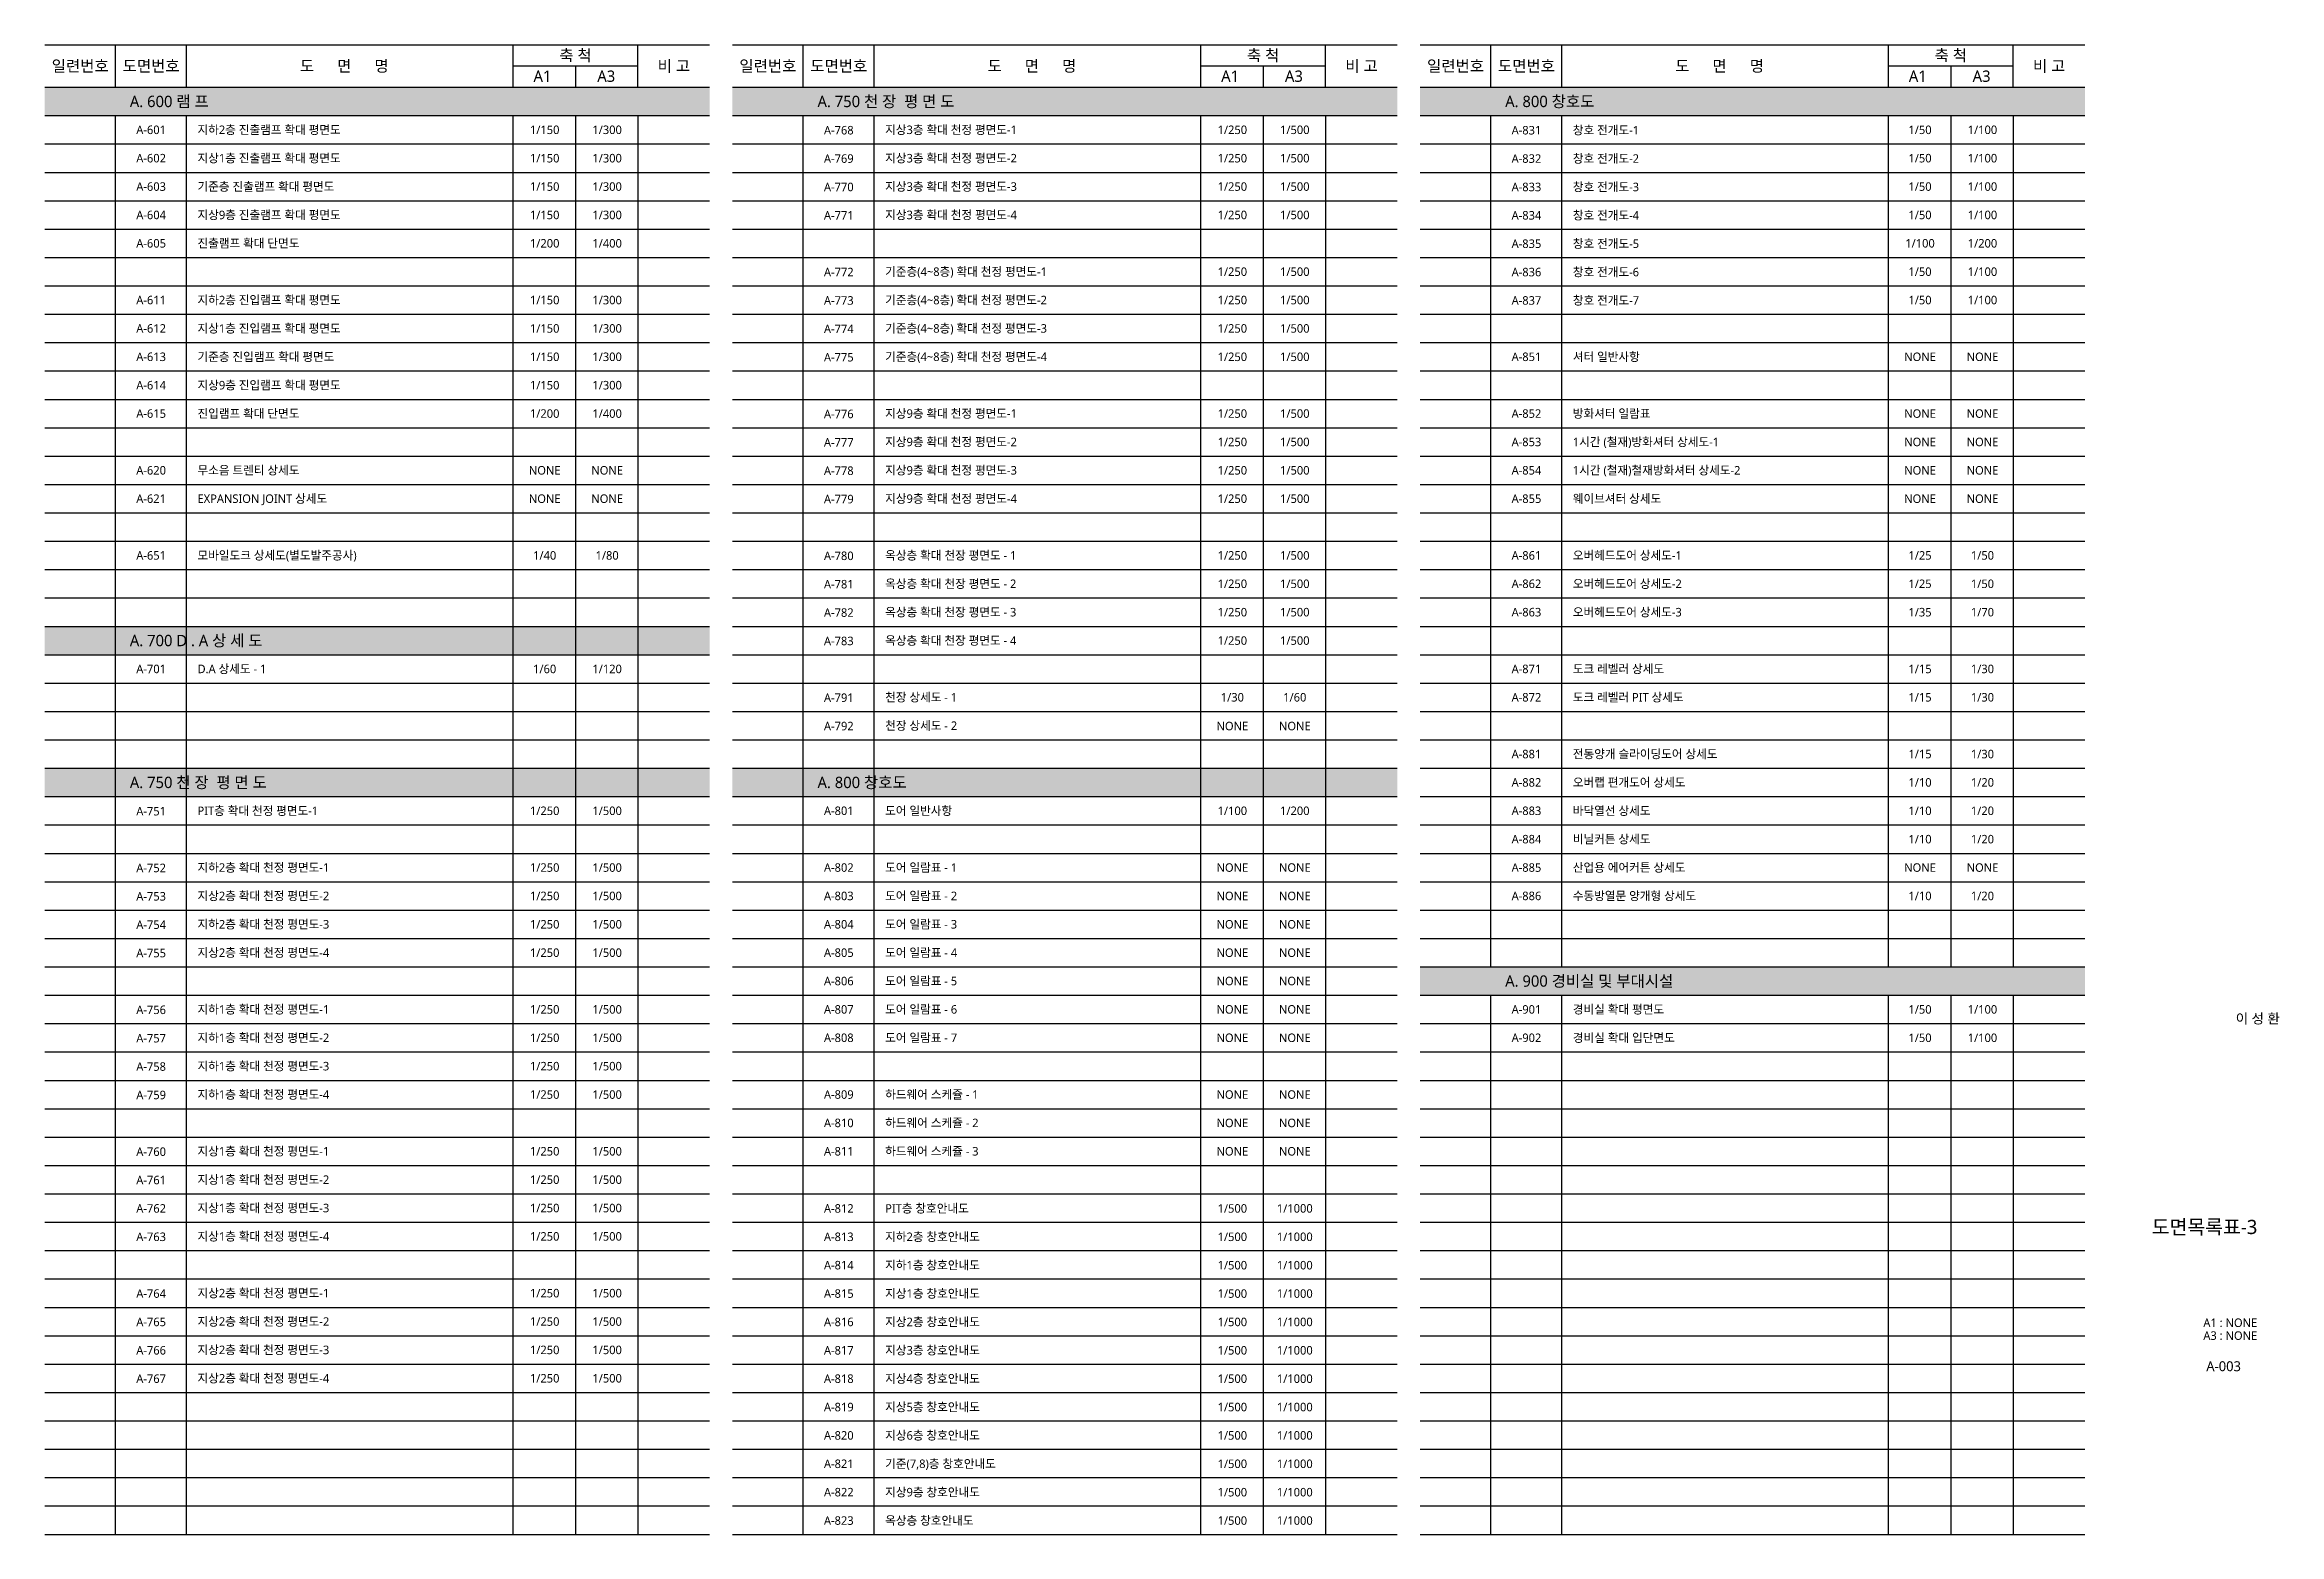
# Model space of a CAD drawing. Header units: millimetres. Extents: x 4153 to 7461, y -2683 to -2158.
# Drawn here: x 5833 to 6621, y -2683 to -2158 of the extents above; entities that cross this region are included whole.
import ezdxf
from ezdxf.enums import TextEntityAlignment as Align

# ---------------------------------------------------------------- set-up
doc = ezdxf.new("R2010")
doc.units = ezdxf.units.MM
doc.layers.get('0').update_dxf_attribs({"linetype": 'CONTINUOUS'})
for name, color, linetype in [('A-BORD-TEXT', 3, 'CONTINUOUS'), ('A-XXXX-SOLD', 252, 'CONTINUOUS'), ('A-XXXX-TABL', 7, 'CONTINUOUS'), ('A-XXXX-TXT2', 3, 'CONTINUOUS')]:
    doc.layers.add(name, color=color, linetype=linetype)
doc.styles.add('맑은고딕', font='malgun.ttf')

msp = doc.modelspace()

# ---------------------------------------------------------------- texts
at = {"layer": 'A-BORD-TEXT', "style": '맑은고딕'}
for s, p in [('이 성 환', (6620.75, -2503.45)), ('A-003', (6607.06, -2625.98))]:
    msp.add_text(s, height=3.5, dxfattribs=at).set_placement(p, align=Align.RIGHT)
msp.add_text('도면목록표-3', height=5, dxfattribs=at).set_placement((6594.24, -2575.15), align=Align.MIDDLE_CENTER)
for s, p in [('A1 : NONE', (6593.81, -2610.41)), ('A3 : NONE', (6593.81, -2614.94))]:
    msp.add_text(s, height=3, dxfattribs=at).set_placement(p)
at = {"layer": 'A-XXXX-TXT2', "style": '맑은고딕'}
for s, height, p in [('일련번호', 4, (5845.86, -2165.98)), ('도면번호', 4, (5870.86, -2165.98)), ('도      면      명', 4, (5938.9, -2165.98)), ('축 척', 4, (6020.37, -2162.23)), ('비 고', 4, (6054.99, -2165.98)), ('일련번호', 4, (6088.11, -2165.98)), ('도면번호', 4, (6113.11, -2165.98)), ('도      면      명', 4, (6181.15, -2165.98)), ('축 척', 4, (6262.62, -2162.23)), ('비 고', 4, (6297.24, -2165.98)), ('일련번호', 4, (6330.36, -2165.98)), ('도면번호', 4, (6355.36, -2165.98)), ('도      면      명', 4, (6423.4, -2165.98)), ('축 척', 4, (6504.87, -2162.23)), ('비 고', 4, (6539.49, -2165.98)), ('A1', 4, (6250.97, -2169.58)), ('A3', 4, (6273.44, -2169.58)), ('A1', 4, (6493.22, -2169.58)), ('A3', 4, (6515.69, -2169.58)), ('A-768', 3, (6113.11, -2188.62)), ('1/250', 3, (6251.75, -2188.48)), ('1/500', 3, (6273.75, -2188.48)), ('A-831', 3, (6355.36, -2188.62)), ('1/50', 3, (6494, -2188.48)), ('1/100', 3, (6516, -2188.48)), ('A-602', 3, (5870.86, -2198.48)), ('1/150', 3, (6009.5, -2198.48)), ('1/300', 3, (6031.5, -2198.48)), ('A-769', 3, (6113.11, -2198.62)), ('1/250', 3, (6251.75, -2198.48)), ('1/500', 3, (6273.75, -2198.48)), ('A-832', 3, (6355.36, -2198.62)), ('1/50', 3, (6494, -2198.48)), ('1/100', 3, (6516, -2198.48)), ('A-603', 3, (5870.86, -2208.48)), ('1/150', 3, (6009.5, -2208.48)), ('1/300', 3, (6031.5, -2208.48)), ('A-770', 3, (6113.11, -2208.62)), ('1/250', 3, (6251.75, -2208.48)), ('1/500', 3, (6273.75, -2208.48)), ('A-833', 3, (6355.36, -2208.62)), ('1/50', 3, (6494, -2208.48)), ('1/100', 3, (6516, -2208.48)), ('A-604', 3, (5870.86, -2218.48)), ('1/150', 3, (6009.5, -2218.48)), ('1/300', 3, (6031.5, -2218.48)), ('A-771', 3, (6113.11, -2218.62)), ('1/250', 3, (6251.75, -2218.48)), ('1/500', 3, (6273.75, -2218.48)), ('A-834', 3, (6355.36, -2218.62)), ('1/50', 3, (6494, -2218.48)), ('1/100', 3, (6516, -2218.48)), ('A-605', 3, (5870.86, -2228.48)), ('1/200', 3, (6009.5, -2228.48)), ('1/400', 3, (6031.5, -2228.48)), ('A-835', 3, (6355.36, -2228.62)), ('1/100', 3, (6494, -2228.48)), ('1/200', 3, (6516, -2228.48)), ('A-772', 3, (6113.11, -2238.62)), ('1/250', 3, (6251.75, -2238.48)), ('1/500', 3, (6273.75, -2238.48)), ('A-836', 3, (6355.36, -2238.62)), ('1/50', 3, (6494, -2238.48)), ('1/100', 3, (6516, -2238.48)), ('A-611', 3, (5870.86, -2248.48)), ('1/150', 3, (6009.5, -2248.48)), ('1/300', 3, (6031.5, -2248.48)), ('A-773', 3, (6113.11, -2248.62)), ('1/250', 3, (6251.75, -2248.48)), ('1/500', 3, (6273.75, -2248.48)), ('A-837', 3, (6355.36, -2248.62)), ('1/50', 3, (6494, -2248.48)), ('1/100', 3, (6516, -2248.48)), ('A-612', 3, (5870.86, -2258.48)), ('1/150', 3, (6009.5, -2258.48)), ('1/300', 3, (6031.5, -2258.48)), ('A-774', 3, (6113.11, -2258.62)), ('1/250', 3, (6251.75, -2258.48)), ('1/500', 3, (6273.75, -2258.48)), ('A-613', 3, (5870.86, -2268.48)), ('1/150', 3, (6009.5, -2268.48)), ('1/300', 3, (6031.5, -2268.48)), ('A-775', 3, (6113.11, -2268.62)), ('1/250', 3, (6251.75, -2268.48)), ('1/500', 3, (6273.75, -2268.48)), ('A-851', 3, (6355.36, -2268.48)), ('NONE', 3, (6494, -2268.48)), ('NONE', 3, (6516, -2268.48)), ('A-614', 3, (5870.86, -2278.48)), ('1/150', 3, (6009.5, -2278.48)), ('1/300', 3, (6031.5, -2278.48)), ('A-615', 3, (5870.86, -2288.48)), ('1/200', 3, (6009.5, -2288.48)), ('1/400', 3, (6031.5, -2288.48)), ('A-776', 3, (6113.11, -2288.62)), ('1/250', 3, (6251.75, -2288.48)), ('1/500', 3, (6273.75, -2288.48)), ('A-852', 3, (6355.36, -2288.48)), ('NONE', 3, (6494, -2288.48)), ('NONE', 3, (6516, -2288.48)), ('A-777', 3, (6113.11, -2298.62)), ('1/250', 3, (6251.75, -2298.48)), ('1/500', 3, (6273.75, -2298.48)), ('A-853', 3, (6355.36, -2298.48)), ('NONE', 3, (6494, -2298.48)), ('NONE', 3, (6516, -2298.48)), ('A-620', 3, (5870.86, -2308.48)), ('NONE', 3, (6009.5, -2308.48)), ('NONE', 3, (6031.5, -2308.48)), ('A-778', 3, (6113.11, -2308.62)), ('1/250', 3, (6251.75, -2308.48)), ('1/500', 3, (6273.75, -2308.48)), ('A-854', 3, (6355.36, -2308.48)), ('NONE', 3, (6494, -2308.48)), ('NONE', 3, (6516, -2308.48)), ('A-621', 3, (5870.86, -2318.48)), ('NONE', 3, (6009.5, -2318.48)), ('NONE', 3, (6031.5, -2318.48)), ('A-779', 3, (6113.11, -2318.62)), ('1/250', 3, (6251.75, -2318.48)), ('1/500', 3, (6273.75, -2318.48)), ('A-855', 3, (6355.36, -2318.48)), ('NONE', 3, (6494, -2318.48)), ('NONE', 3, (6516, -2318.48)), ('A-651', 3, (5870.86, -2338.48)), ('1/40', 3, (6009.5, -2338.48)), ('1/80', 3, (6031.5, -2338.48)), ('A-780', 3, (6113.11, -2338.62)), ('1/250', 3, (6251.75, -2338.48)), ('1/500', 3, (6273.75, -2338.48)), ('A-861', 3, (6355.36, -2338.48)), ('1/25', 3, (6494, -2338.48)), ('1/50', 3, (6516, -2338.48)), ('A-781', 3, (6113.11, -2348.62)), ('1/250', 3, (6251.75, -2348.48)), ('1/500', 3, (6273.75, -2348.48)), ('A-862', 3, (6355.36, -2348.48)), ('1/25', 3, (6494, -2348.48)), ('1/50', 3, (6516, -2348.48)), ('A-782', 3, (6113.11, -2358.62)), ('1/250', 3, (6251.75, -2358.48)), ('1/500', 3, (6273.75, -2358.48)), ('A-863', 3, (6355.36, -2358.48)), ('1/35', 3, (6494, -2358.48)), ('1/70', 3, (6516, -2358.48)), ('A-783', 3, (6113.11, -2368.62)), ('1/250', 3, (6251.75, -2368.48)), ('1/500', 3, (6273.75, -2368.48)), ('A-701', 3, (5870.86, -2378.48)), ('1/60', 3, (6009.5, -2378.48)), ('1/120', 3, (6031.5, -2378.48)), ('A-871', 3, (6355.36, -2378.48)), ('1/15', 3, (6494, -2378.48)), ('1/30', 3, (6516, -2378.48)), ('A-791', 3, (6113.11, -2388.62)), ('1/30', 3, (6251.75, -2388.48)), ('1/60', 3, (6273.75, -2388.48)), ('A-872', 3, (6355.36, -2388.48)), ('1/15', 3, (6494, -2388.48)), ('1/30', 3, (6516, -2388.48)), ('A-792', 3, (6113.11, -2398.62)), ('NONE', 3, (6251.75, -2398.62)), ('NONE', 3, (6273.75, -2398.62)), ('A-881', 3, (6355.36, -2408.48)), ('1/15', 3, (6494, -2408.48)), ('1/30', 3, (6516, -2408.48)), ('A-882', 3, (6355.36, -2418.48)), ('1/10', 3, (6494, -2418.48)), ('1/20', 3, (6516, -2418.48)), ('A-751', 3, (5870.86, -2428.62)), ('1/250', 3, (6009.5, -2428.48)), ('1/500', 3, (6031.5, -2428.48)), ('A-801', 3, (6113.11, -2428.48)), ('1/100', 3, (6251.75, -2428.48)), ('1/200', 3, (6273.75, -2428.48)), ('A-883', 3, (6355.36, -2428.48)), ('1/10', 3, (6494, -2428.48)), ('1/20', 3, (6516, -2428.48)), ('A-884', 3, (6355.36, -2438.48)), ('1/10', 3, (6494, -2438.48)), ('1/20', 3, (6516, -2438.48)), ('A-752', 3, (5870.86, -2448.62)), ('1/250', 3, (6009.5, -2448.48)), ('1/500', 3, (6031.5, -2448.48)), ('A-802', 3, (6113.11, -2448.48)), ('NONE', 3, (6251.75, -2448.48)), ('NONE', 3, (6273.75, -2448.48)), ('A-885', 3, (6355.36, -2448.48)), ('NONE', 3, (6494, -2448.48)), ('NONE', 3, (6516, -2448.48)), ('A-753', 3, (5870.86, -2458.62)), ('1/250', 3, (6009.5, -2458.48)), ('1/500', 3, (6031.5, -2458.48)), ('A-803', 3, (6113.11, -2458.48)), ('NONE', 3, (6251.75, -2458.48)), ('NONE', 3, (6273.75, -2458.48)), ('A-886', 3, (6355.36, -2458.48)), ('1/10', 3, (6494, -2458.48)), ('1/20', 3, (6516, -2458.48)), ('A-754', 3, (5870.86, -2468.62)), ('1/250', 3, (6009.5, -2468.48)), ('1/500', 3, (6031.5, -2468.48)), ('A-804', 3, (6113.11, -2468.48)), ('NONE', 3, (6251.75, -2468.48)), ('NONE', 3, (6273.75, -2468.48)), ('A-755', 3, (5870.86, -2478.62)), ('1/250', 3, (6009.5, -2478.48)), ('1/500', 3, (6031.5, -2478.48)), ('A-805', 3, (6113.11, -2478.48)), ('NONE', 3, (6251.75, -2478.48)), ('NONE', 3, (6273.75, -2478.48)), ('A-806', 3, (6113.11, -2488.48)), ('NONE', 3, (6251.75, -2488.48)), ('NONE', 3, (6273.75, -2488.48)), ('A-756', 3, (5870.86, -2498.62)), ('1/250', 3, (6009.5, -2498.48)), ('1/500', 3, (6031.5, -2498.48)), ('A-807', 3, (6113.11, -2498.48)), ('NONE', 3, (6251.75, -2498.48)), ('NONE', 3, (6273.75, -2498.48)), ('A-901', 3, (6355.36, -2498.48)), ('1/50', 3, (6494, -2498.48)), ('1/100', 3, (6516, -2498.48)), ('A-757', 3, (5870.86, -2508.62)), ('1/250', 3, (6009.5, -2508.48)), ('1/500', 3, (6031.5, -2508.48)), ('A-808', 3, (6113.11, -2508.48)), ('NONE', 3, (6251.75, -2508.48)), ('NONE', 3, (6273.75, -2508.48)), ('A-902', 3, (6355.36, -2508.48)), ('1/50', 3, (6494, -2508.48)), ('1/100', 3, (6516, -2508.48)), ('A-758', 3, (5870.86, -2518.62)), ('1/250', 3, (6009.5, -2518.48)), ('1/500', 3, (6031.5, -2518.48)), ('1/250', 3, (6009.5, -2528.48)), ('1/500', 3, (6031.5, -2528.48)), ('A-809', 3, (6113.11, -2528.48)), ('NONE', 3, (6251.75, -2528.48)), ('NONE', 3, (6273.75, -2528.48)), ('A-759', 3, (5870.86, -2528.62)), ('A-810', 3, (6113.11, -2538.48)), ('NONE', 3, (6251.75, -2538.48)), ('NONE', 3, (6273.75, -2538.48)), ('A-760', 3, (5870.86, -2548.62)), ('1/250', 3, (6009.5, -2548.48)), ('1/500', 3, (6031.5, -2548.48)), ('A-811', 3, (6113.11, -2548.48)), ('NONE', 3, (6251.75, -2548.48)), ('NONE', 3, (6273.75, -2548.48)), ('A-761', 3, (5870.86, -2558.62)), ('1/250', 3, (6009.5, -2558.48)), ('1/500', 3, (6031.5, -2558.48)), ('A-762', 3, (5870.86, -2568.62)), ('1/250', 3, (6009.5, -2568.48)), ('1/500', 3, (6031.5, -2568.48)), ('A-812', 3, (6113.11, -2568.62)), ('1/500', 3, (6251.75, -2568.62)), ('1/1000', 3, (6273.75, -2568.62)), ('A-763', 3, (5870.86, -2578.62)), ('1/250', 3, (6009.5, -2578.48)), ('1/500', 3, (6031.5, -2578.48)), ('A-813', 3, (6113.11, -2578.62)), ('1/500', 3, (6251.75, -2578.62)), ('1/1000', 3, (6273.75, -2578.62)), ('A-814', 3, (6113.11, -2588.62)), ('1/500', 3, (6251.75, -2588.62)), ('1/1000', 3, (6273.75, -2588.62)), ('A-764', 3, (5870.86, -2598.62)), ('1/250', 3, (6009.5, -2598.48)), ('1/500', 3, (6031.5, -2598.48)), ('A-815', 3, (6113.11, -2598.62)), ('1/500', 3, (6251.75, -2598.62)), ('1/1000', 3, (6273.75, -2598.62)), ('A-765', 3, (5870.86, -2608.62)), ('1/250', 3, (6009.5, -2608.48)), ('1/500', 3, (6031.5, -2608.48)), ('A-816', 3, (6113.11, -2608.62)), ('1/500', 3, (6251.75, -2608.62)), ('1/1000', 3, (6273.75, -2608.62)), ('A-766', 3, (5870.86, -2618.62)), ('1/250', 3, (6009.5, -2618.48)), ('1/500', 3, (6031.5, -2618.48)), ('A-817', 3, (6113.11, -2618.62)), ('1/500', 3, (6251.75, -2618.62)), ('1/1000', 3, (6273.75, -2618.62)), ('A-767', 3, (5870.86, -2628.62)), ('1/250', 3, (6009.5, -2628.48)), ('1/500', 3, (6031.5, -2628.48)), ('A-818', 3, (6113.11, -2628.62)), ('1/500', 3, (6251.75, -2628.62)), ('1/1000', 3, (6273.75, -2628.62)), ('A-819', 3, (6113.11, -2638.62)), ('1/500', 3, (6251.75, -2638.62)), ('1/1000', 3, (6273.75, -2638.62)), ('A-820', 3, (6113.11, -2648.62)), ('1/500', 3, (6251.75, -2648.62)), ('1/1000', 3, (6273.75, -2648.62)), ('A-821', 3, (6113.11, -2658.62)), ('1/500', 3, (6251.75, -2658.62)), ('1/1000', 3, (6273.75, -2658.62)), ('A-822', 3, (6113.11, -2668.62)), ('1/500', 3, (6251.75, -2668.62)), ('1/1000', 3, (6273.75, -2668.62)), ('A-823', 3, (6113.11, -2678.62)), ('1/500', 3, (6251.75, -2678.62)), ('1/1000', 3, (6273.75, -2678.62))]:
    msp.add_text(s, height=height, dxfattribs=at).set_placement(p, align=Align.MIDDLE_CENTER)
for s, height, p in [('A. 750 천 장  평 면 도', 4, (6105.61, -2178.48)), ('A. 800 창호도', 4, (6347.86, -2178.48)), ('지상3층 확대 천정 평면도-1', 3, (6129.44, -2188.48)), ('창호 전개도-1', 3, (6371.69, -2188.62)), ('지상1층 진출램프 확대 평면도', 3, (5887.19, -2198.48)), ('지상3층 확대 천정 평면도-2', 3, (6129.44, -2198.48)), ('창호 전개도-2', 3, (6371.69, -2198.62)), ('기준층 진출램프 확대 평면도', 3, (5887.19, -2208.48)), ('지상3층 확대 천정 평면도-3', 3, (6129.44, -2208.48)), ('창호 전개도-3', 3, (6371.69, -2208.62)), ('지상9층 진출램프 확대 평면도', 3, (5887.19, -2218.48)), ('지상3층 확대 천정 평면도-4', 3, (6129.44, -2218.48)), ('창호 전개도-4', 3, (6371.69, -2218.62)), ('진출램프 확대 단면도', 3, (5887.19, -2228.48)), ('창호 전개도-5', 3, (6371.69, -2228.62)), ('기준층(4~8층) 확대 천정 평면도-1', 3, (6129.44, -2238.48)), ('창호 전개도-6', 3, (6371.69, -2238.62)), ('지하2층 진입램프 확대 평면도', 3, (5887.19, -2248.48)), ('기준층(4~8층) 확대 천정 평면도-2', 3, (6129.44, -2248.48)), ('창호 전개도-7', 3, (6371.69, -2248.62)), ('지상1층 진입램프 확대 평면도', 3, (5887.19, -2258.48)), ('기준층(4~8층) 확대 천정 평면도-3', 3, (6129.44, -2258.48)), ('기준층 진입램프 확대 평면도', 3, (5887.19, -2268.48)), ('기준층(4~8층) 확대 천정 평면도-4', 3, (6129.44, -2268.48)), ('셔터 일반사항', 3, (6371.69, -2268.48)), ('지상9층 진입램프 확대 평면도', 3, (5887.19, -2278.48)), ('진입램프 확대 단면도', 3, (5887.19, -2288.48)), ('지상9층 확대 천정 평면도-1', 3, (6129.44, -2288.48)), ('방화셔터 일람표', 3, (6371.69, -2288.48)), ('지상9층 확대 천정 평면도-2', 3, (6129.44, -2298.48)), ('1시간 (철재)방화셔터 상세도-1', 3, (6371.69, -2298.48)), ('무소음 트렌티 상세도', 3, (5887.19, -2308.48)), ('지상9층 확대 천정 평면도-3', 3, (6129.44, -2308.48)), ('1시간 (철재)철재방화셔터 상세도-2', 3, (6371.69, -2308.48)), ('EXPANSION JOINT 상세도', 3, (5887.19, -2318.48)), ('지상9층 확대 천정 평면도-4', 3, (6129.44, -2318.48)), ('웨이브셔터 상세도', 3, (6371.69, -2318.48)), ('모바일도크 상세도(별도발주공사)', 3, (5887.19, -2338.48)), ('옥상층 확대 천장 평면도 - 1', 3, (6129.44, -2338.48)), ('오버헤드도어 상세도-1', 3, (6371.69, -2338.48)), ('옥상층 확대 천장 평면도 - 2', 3, (6129.44, -2348.48)), ('오버헤드도어 상세도-2', 3, (6371.69, -2348.48)), ('옥상층 확대 천장 평면도 - 3', 3, (6129.44, -2358.48)), ('오버헤드도어 상세도-3', 3, (6371.69, -2358.48)), ('A. 700 D . A 상 세 도', 4, (5863.36, -2368.48)), ('옥상층 확대 천장 평면도 - 4', 3, (6129.44, -2368.48)), ('D.A 상세도 - 1', 3, (5887.19, -2378.48)), ('도크 레벨러 상세도', 3, (6371.69, -2378.48)), ('천장 상세도 - 1', 3, (6129.44, -2388.48)), ('도크 레벨러 PIT 상세도', 3, (6371.69, -2388.48)), ('천장 상세도 - 2', 3, (6129.44, -2398.48)), ('전동양개 슬라이딩도어 상세도', 3, (6371.69, -2408.48)), ('A. 750 천 장  평 면 도', 4, (5863.36, -2418.48)), ('A. 800 창호도', 4, (6105.61, -2418.48)), ('오버랩 편개도어 상세도', 3, (6371.69, -2418.48)), ('PIT층 확대 천정 평면도-1', 3, (5887.19, -2428.48)), ('도어 일반사항', 3, (6129.44, -2428.48)), ('바닥열선 상세도', 3, (6371.69, -2428.48)), ('비닐커튼 상세도', 3, (6371.69, -2438.48)), ('지하2층 확대 천정 평면도-1', 3, (5887.19, -2448.48)), ('도어 일람표 - 1', 3, (6129.44, -2448.48)), ('산업용 에어커튼 상세도', 3, (6371.69, -2448.48)), ('지상2층 확대 천정 평면도-2', 3, (5887.19, -2458.48)), ('도어 일람표 - 2', 3, (6129.44, -2458.48)), ('수동방열문 양개형 상세도', 3, (6371.69, -2458.48)), ('지하2층 확대 천정 평면도-3', 3, (5887.19, -2468.48)), ('도어 일람표 - 3', 3, (6129.44, -2468.48)), ('지상2층 확대 천정 평면도-4', 3, (5887.19, -2478.48)), ('도어 일람표 - 4', 3, (6129.44, -2478.48)), ('도어 일람표 - 5', 3, (6129.44, -2488.48)), ('지하1층 확대 천정 평면도-1', 3, (5887.19, -2498.48)), ('도어 일람표 - 6', 3, (6129.44, -2498.48)), ('경비실 확대 평면도', 3, (6371.69, -2498.48)), ('지하1층 확대 천정 평면도-2', 3, (5887.19, -2508.48)), ('도어 일람표 - 7', 3, (6129.44, -2508.48)), ('경비실 확대 입단면도', 3, (6371.69, -2508.48)), ('지하1층 확대 천정 평면도-3', 3, (5887.19, -2518.48)), ('지하1층 확대 천정 평면도-4', 3, (5887.19, -2528.48)), ('하드웨어 스케쥴 - 1', 3, (6129.44, -2528.48)), ('하드웨어 스케쥴 - 2', 3, (6129.44, -2538.48)), ('지상1층 확대 천정 평면도-1', 3, (5887.19, -2548.48)), ('하드웨어 스케쥴 - 3', 3, (6129.44, -2548.48)), ('지상1층 확대 천정 평면도-2', 3, (5887.19, -2558.48)), ('지상1층 확대 천정 평면도-3', 3, (5887.19, -2568.48)), ('PIT층 창호안내도', 3, (6129.44, -2568.62)), ('지상1층 확대 천정 평면도-4', 3, (5887.19, -2578.48)), ('지하2층 창호안내도', 3, (6129.44, -2578.62)), ('지하1층 창호안내도', 3, (6129.44, -2588.62)), ('지상2층 확대 천정 평면도-1', 3, (5887.19, -2598.48)), ('지상1층 창호안내도', 3, (6129.44, -2598.62)), ('지상2층 확대 천정 평면도-2', 3, (5887.19, -2608.48)), ('지상2층 창호안내도', 3, (6129.44, -2608.62)), ('지상2층 확대 천정 평면도-3', 3, (5887.19, -2618.48)), ('지상3층 창호안내도', 3, (6129.44, -2618.62)), ('지상2층 확대 천정 평면도-4', 3, (5887.19, -2628.48)), ('지상4층 창호안내도', 3, (6129.44, -2628.62)), ('지상5층 창호안내도', 3, (6129.44, -2638.62)), ('지상6층 창호안내도', 3, (6129.44, -2648.62)), ('기준(7,8)층 창호안내도', 3, (6129.44, -2658.62)), ('지상9층 창호안내도', 3, (6129.44, -2668.62)), ('옥상층 창호안내도', 3, (6129.44, -2678.62))]:
    msp.add_text(s, height=height, dxfattribs=at).set_placement(p, align=Align.MIDDLE_LEFT)

# ---------------------------------------------------------------- blocks, each defined once
blk = doc.blocks.new('Table')
at = {"layer": 'A-XXXX-TABL', "color": 2}
for p, q in [((0, 525), (234.25, 525)), ((242.25, 525), (476.5, 525)), ((484.5, 525), (718.75, 525)), ((0, 510), (234.25, 510)), ((242.25, 510), (476.5, 510)), ((484.5, 510), (718.75, 510)), ((0, 0), (234.25, 0)), ((242.25, 0), (476.5, 0)), ((484.5, 0), (718.75, 0))]:
    blk.add_line(p, q, dxfattribs=at)
at = {"layer": 'A-XXXX-TABL'}
for p, q in [((25, 510), (25, 525)), ((50, 510), (50, 525)), ((165, 510), (165, 525)), ((209, 510), (209, 525)), ((267.25, 510), (267.25, 525)), ((292.25, 510), (292.25, 525)), ((407.25, 510), (407.25, 525)), ((451.25, 510), (451.25, 525)), ((509.5, 510), (509.5, 525)), ((534.5, 510), (534.5, 525)), ((649.5, 510), (649.5, 525)), ((693.5, 510), (693.5, 525)), ((165, 517.5), (209, 517.5)), ((187, 517.5), (187, 510)), ((407.25, 517.5), (451.25, 517.5)), ((429.25, 517.5), (429.25, 510)), ((649.5, 517.5), (693.5, 517.5)), ((671.5, 517.5), (671.5, 510)), ((25, 0), (25, 500)), ((50, 0), (50, 500)), ((165, 0), (165, 500)), ((187, 500), (187, 0)), ((209, 500), (209, 0)), ((267.25, 0), (267.25, 500)), ((292.25, 0), (292.25, 500)), ((407.25, 0), (407.25, 500)), ((429.25, 500), (429.25, 0)), ((451.25, 500), (451.25, 0)), ((509.5, 0), (509.5, 500)), ((534.5, 0), (534.5, 500)), ((649.5, 0), (649.5, 500)), ((671.5, 500), (671.5, 0)), ((693.5, 500), (693.5, 0))]:
    blk.add_line(p, q, dxfattribs=at)
at = {"layer": 'A-XXXX-TABL', "color": 3}
for p, q in [((0, 500), (234.25, 500)), ((242.25, 500), (476.5, 500)), ((484.5, 500), (718.75, 500))]:
    blk.add_line(p, q, dxfattribs=at)
at = {"layer": 'A-XXXX-TABL', "color": 8}
for p, q in [((0, 490), (234.25, 490)), ((242.25, 490), (476.5, 490)), ((484.5, 490), (718.75, 490)), ((0, 480), (234.25, 480)), ((242.25, 480), (476.5, 480)), ((484.5, 480), (718.75, 480)), ((0, 470), (234.25, 470)), ((242.25, 470), (476.5, 470)), ((484.5, 470), (718.75, 470)), ((0, 460), (234.25, 460)), ((242.25, 460), (476.5, 460)), ((484.5, 460), (718.75, 460)), ((0, 450), (234.25, 450)), ((242.25, 450), (476.5, 450)), ((484.5, 450), (718.75, 450)), ((0, 440), (234.25, 440)), ((242.25, 440), (476.5, 440)), ((484.5, 440), (718.75, 440)), ((0, 430), (234.25, 430)), ((242.25, 430), (476.5, 430)), ((484.5, 430), (718.75, 430)), ((0, 420), (234.25, 420)), ((242.25, 420), (476.5, 420)), ((484.5, 420), (718.75, 420)), ((0, 410), (234.25, 410)), ((242.25, 410), (476.5, 410)), ((484.5, 410), (718.75, 410)), ((0, 400), (234.25, 400)), ((242.25, 400), (476.5, 400)), ((484.5, 400), (718.75, 400)), ((0, 390), (234.25, 390)), ((242.25, 390), (476.5, 390)), ((484.5, 390), (718.75, 390)), ((0, 380), (234.25, 380)), ((242.25, 380), (476.5, 380)), ((484.5, 380), (718.75, 380)), ((0, 370), (234.25, 370)), ((242.25, 370), (476.5, 370)), ((484.5, 370), (718.75, 370)), ((0, 360), (234.25, 360)), ((242.25, 360), (476.5, 360)), ((484.5, 360), (718.75, 360)), ((0, 350), (234.25, 350)), ((242.25, 350), (476.5, 350)), ((484.5, 350), (718.75, 350)), ((0, 340), (234.25, 340)), ((242.25, 340), (476.5, 340)), ((484.5, 340), (718.75, 340)), ((0, 330), (234.25, 330)), ((242.25, 330), (476.5, 330)), ((484.5, 330), (718.75, 330)), ((0, 320), (234.25, 320)), ((242.25, 320), (476.5, 320)), ((484.5, 320), (718.75, 320)), ((0, 310), (234.25, 310)), ((242.25, 310), (476.5, 310)), ((484.5, 310), (718.75, 310)), ((0, 300), (234.25, 300)), ((242.25, 300), (476.5, 300)), ((484.5, 300), (718.75, 300)), ((0, 290), (234.25, 290)), ((242.25, 290), (476.5, 290)), ((484.5, 290), (718.75, 290)), ((0, 280), (234.25, 280)), ((242.25, 280), (476.5, 280)), ((484.5, 280), (718.75, 280)), ((0, 270), (234.25, 270)), ((242.25, 270), (476.5, 270)), ((484.5, 270), (718.75, 270)), ((0, 260), (234.25, 260)), ((242.25, 260), (476.5, 260)), ((484.5, 260), (718.75, 260)), ((0, 250), (234.25, 250)), ((242.25, 250), (476.5, 250)), ((484.5, 250), (718.75, 250)), ((0, 240), (234.25, 240)), ((242.25, 240), (476.5, 240)), ((484.5, 240), (718.75, 240)), ((0, 230), (234.25, 230)), ((242.25, 230), (476.5, 230)), ((484.5, 230), (718.75, 230)), ((0, 220), (234.25, 220)), ((242.25, 220), (476.5, 220)), ((484.5, 220), (718.75, 220)), ((0, 210), (234.25, 210)), ((242.25, 210), (476.5, 210)), ((484.5, 210), (718.75, 210)), ((0, 200), (234.25, 200)), ((242.25, 200), (476.5, 200)), ((484.5, 200), (718.75, 200)), ((0, 190), (234.25, 190)), ((242.25, 190), (476.5, 190)), ((484.5, 190), (718.75, 190)), ((0, 180), (234.25, 180)), ((242.25, 180), (476.5, 180)), ((484.5, 180), (718.75, 180)), ((0, 170), (234.25, 170)), ((242.25, 170), (476.5, 170)), ((484.5, 170), (718.75, 170)), ((0, 160), (234.25, 160)), ((242.25, 160), (476.5, 160)), ((484.5, 160), (718.75, 160)), ((0, 150), (234.25, 150)), ((242.25, 150), (476.5, 150)), ((484.5, 150), (718.75, 150)), ((0, 140), (234.25, 140)), ((242.25, 140), (476.5, 140)), ((484.5, 140), (718.75, 140)), ((0, 130), (234.25, 130)), ((242.25, 130), (476.5, 130)), ((484.5, 130), (718.75, 130)), ((0, 120), (234.25, 120)), ((242.25, 120), (476.5, 120)), ((484.5, 120), (718.75, 120)), ((0, 110), (234.25, 110)), ((242.25, 110), (476.5, 110)), ((484.5, 110), (718.75, 110)), ((0, 100), (234.25, 100)), ((242.25, 100), (476.5, 100)), ((484.5, 100), (718.75, 100)), ((0, 90), (234.25, 90)), ((242.25, 90), (476.5, 90)), ((484.5, 90), (718.75, 90)), ((0, 80), (234.25, 80)), ((242.25, 80), (476.5, 80)), ((484.5, 80), (718.75, 80)), ((0, 70), (234.25, 70)), ((242.25, 70), (476.5, 70)), ((484.5, 70), (718.75, 70)), ((0, 60), (234.25, 60)), ((242.25, 60), (476.5, 60)), ((484.5, 60), (718.75, 60)), ((0, 50), (234.25, 50)), ((242.25, 50), (476.5, 50)), ((484.5, 50), (718.75, 50)), ((0, 40), (234.25, 40)), ((242.25, 40), (476.5, 40)), ((484.5, 40), (718.75, 40)), ((0, 30), (234.25, 30)), ((242.25, 30), (476.5, 30)), ((484.5, 30), (718.75, 30)), ((0, 20), (234.25, 20)), ((242.25, 20), (476.5, 20)), ((484.5, 20), (718.75, 20)), ((0, 10), (234.25, 10)), ((242.25, 10), (476.5, 10)), ((484.5, 10), (718.75, 10))]:
    blk.add_line(p, q, dxfattribs=at)

# ---------------------------------------------------------------- hatches: boundary and pattern name
at = {"layer": 'A-XXXX-SOLD'}
h = msp.add_hatch(color=256, dxfattribs=at)
h.dxf.hatch_style = 1
h.paths.add_polyline_path([(6075.61, -2183.48), (6075.61, -2173.48), (6309.86, -2173.48), (6309.86, -2183.48)])
h = msp.add_hatch(color=256, dxfattribs=at)
h.dxf.hatch_style = 1
h.paths.add_polyline_path([(6317.86, -2183.48), (6317.86, -2173.48), (6552.11, -2173.48), (6552.11, -2183.48)])
h = msp.add_hatch(color=256, dxfattribs=at)
h.dxf.hatch_style = 1
h.paths.add_polyline_path([(5833.36, -2373.48), (5833.36, -2363.48), (6067.61, -2363.48), (6067.61, -2373.48)])
h = msp.add_hatch(color=256, dxfattribs=at)
h.dxf.hatch_style = 1
h.paths.add_polyline_path([(5833.36, -2423.48), (5833.36, -2413.48), (6067.61, -2413.48), (6067.61, -2423.48)])
h = msp.add_hatch(color=256, dxfattribs=at)
h.dxf.hatch_style = 1
h.paths.add_polyline_path([(6075.61, -2423.48), (6075.61, -2413.48), (6309.86, -2413.48), (6309.86, -2423.48)])

# ---------------------------------------------------------------- linework, layer by layer
at = {"layer": 'A-XXXX-TABL', "color": 3}
for p, q in [((6075.61, -2173.48), (6309.86, -2173.48)), ((6317.86, -2173.48), (6552.11, -2173.48)), ((6075.61, -2183.48), (6309.86, -2183.48)), ((6317.86, -2183.48), (6552.11, -2183.48)), ((6317.86, -2183.48), (6552.11, -2183.48)), ((5833.36, -2363.48), (6067.61, -2363.48)), ((5833.36, -2373.48), (6067.61, -2373.48)), ((5833.36, -2413.48), (6067.61, -2413.48)), ((6075.61, -2413.48), (6309.86, -2413.48)), ((5833.36, -2423.48), (6067.61, -2423.48)), ((6075.61, -2423.48), (6309.86, -2423.48)), ((6075.61, -2423.48), (6309.86, -2423.48)), ((6317.86, -2493.48), (6552.11, -2493.48))]:
    msp.add_line(p, q, dxfattribs=at)

# ---------------------------------------------------------------- block references
msp.add_blockref('Table', (5833.36, -2683.48))

msp.set_redraw_order([(e.dxf.handle, doc.entitydb.next_handle()) for e in msp.query("TEXT MTEXT ATTDEF DIMENSION ARC_DIMENSION")])  # texts and dimensions are drawn at this point

# ---------------------------------------------------------------- next in the draw order: wipeouts: each hides what was drawn before it
for points in [[(5833.36, -2173.48), (5833.36, -2183.48), (6067.61, -2183.48), (6067.61, -2173.48)], [(6317.86, -2483.48), (6317.86, -2493.48), (6552.11, -2493.48), (6552.11, -2483.48)]]:
    msp.add_wipeout(points)

# ---------------------------------------------------------------- next in the draw order: hatches: boundary and pattern name
at = {"layer": 'A-XXXX-SOLD'}
h = msp.add_hatch(color=256, dxfattribs=at)
h.dxf.hatch_style = 1
h.paths.add_polyline_path([(5833.36, -2183.48), (5833.36, -2173.48), (6067.61, -2173.48), (6067.61, -2183.48)])
h = msp.add_hatch(color=256, dxfattribs=at)
h.dxf.hatch_style = 1
h.paths.add_polyline_path([(6317.86, -2493.48), (6317.86, -2483.48), (6552.11, -2483.48), (6552.11, -2493.48)])

# ---------------------------------------------------------------- next in the draw order: linework, layer by layer
at = {"layer": 'A-XXXX-TABL', "color": 3}
for p, q in [((5833.36, -2173.48), (6067.61, -2173.48)), ((5833.36, -2183.48), (6067.61, -2183.48)), ((6317.86, -2483.48), (6552.11, -2483.48)), ((6317.86, -2493.48), (6552.11, -2493.48))]:
    msp.add_line(p, q, dxfattribs=at)

# ---------------------------------------------------------------- next in the draw order: texts
at = {"layer": 'A-XXXX-TXT2', "style": '맑은고딕'}
for s, height, p in [('A1', 4, (6008.72, -2169.58)), ('A3', 4, (6031.19, -2169.58)), ('A-601', 3, (5870.86, -2188.48)), ('1/150', 3, (6009.5, -2188.48)), ('1/300', 3, (6031.5, -2188.48))]:
    msp.add_text(s, height=height, dxfattribs=at).set_placement(p, align=Align.MIDDLE_CENTER)
for s, height, p in [('A. 600 램 프', 4, (5863.36, -2178.48)), ('지하2층 진출램프 확대 평면도', 3, (5887.19, -2188.48)), ('A. 900 경비실 및 부대시설', 4, (6347.86, -2488.48))]:
    msp.add_text(s, height=height, dxfattribs=at).set_placement(p, align=Align.MIDDLE_LEFT)

doc.saveas('drawing.dxf')
